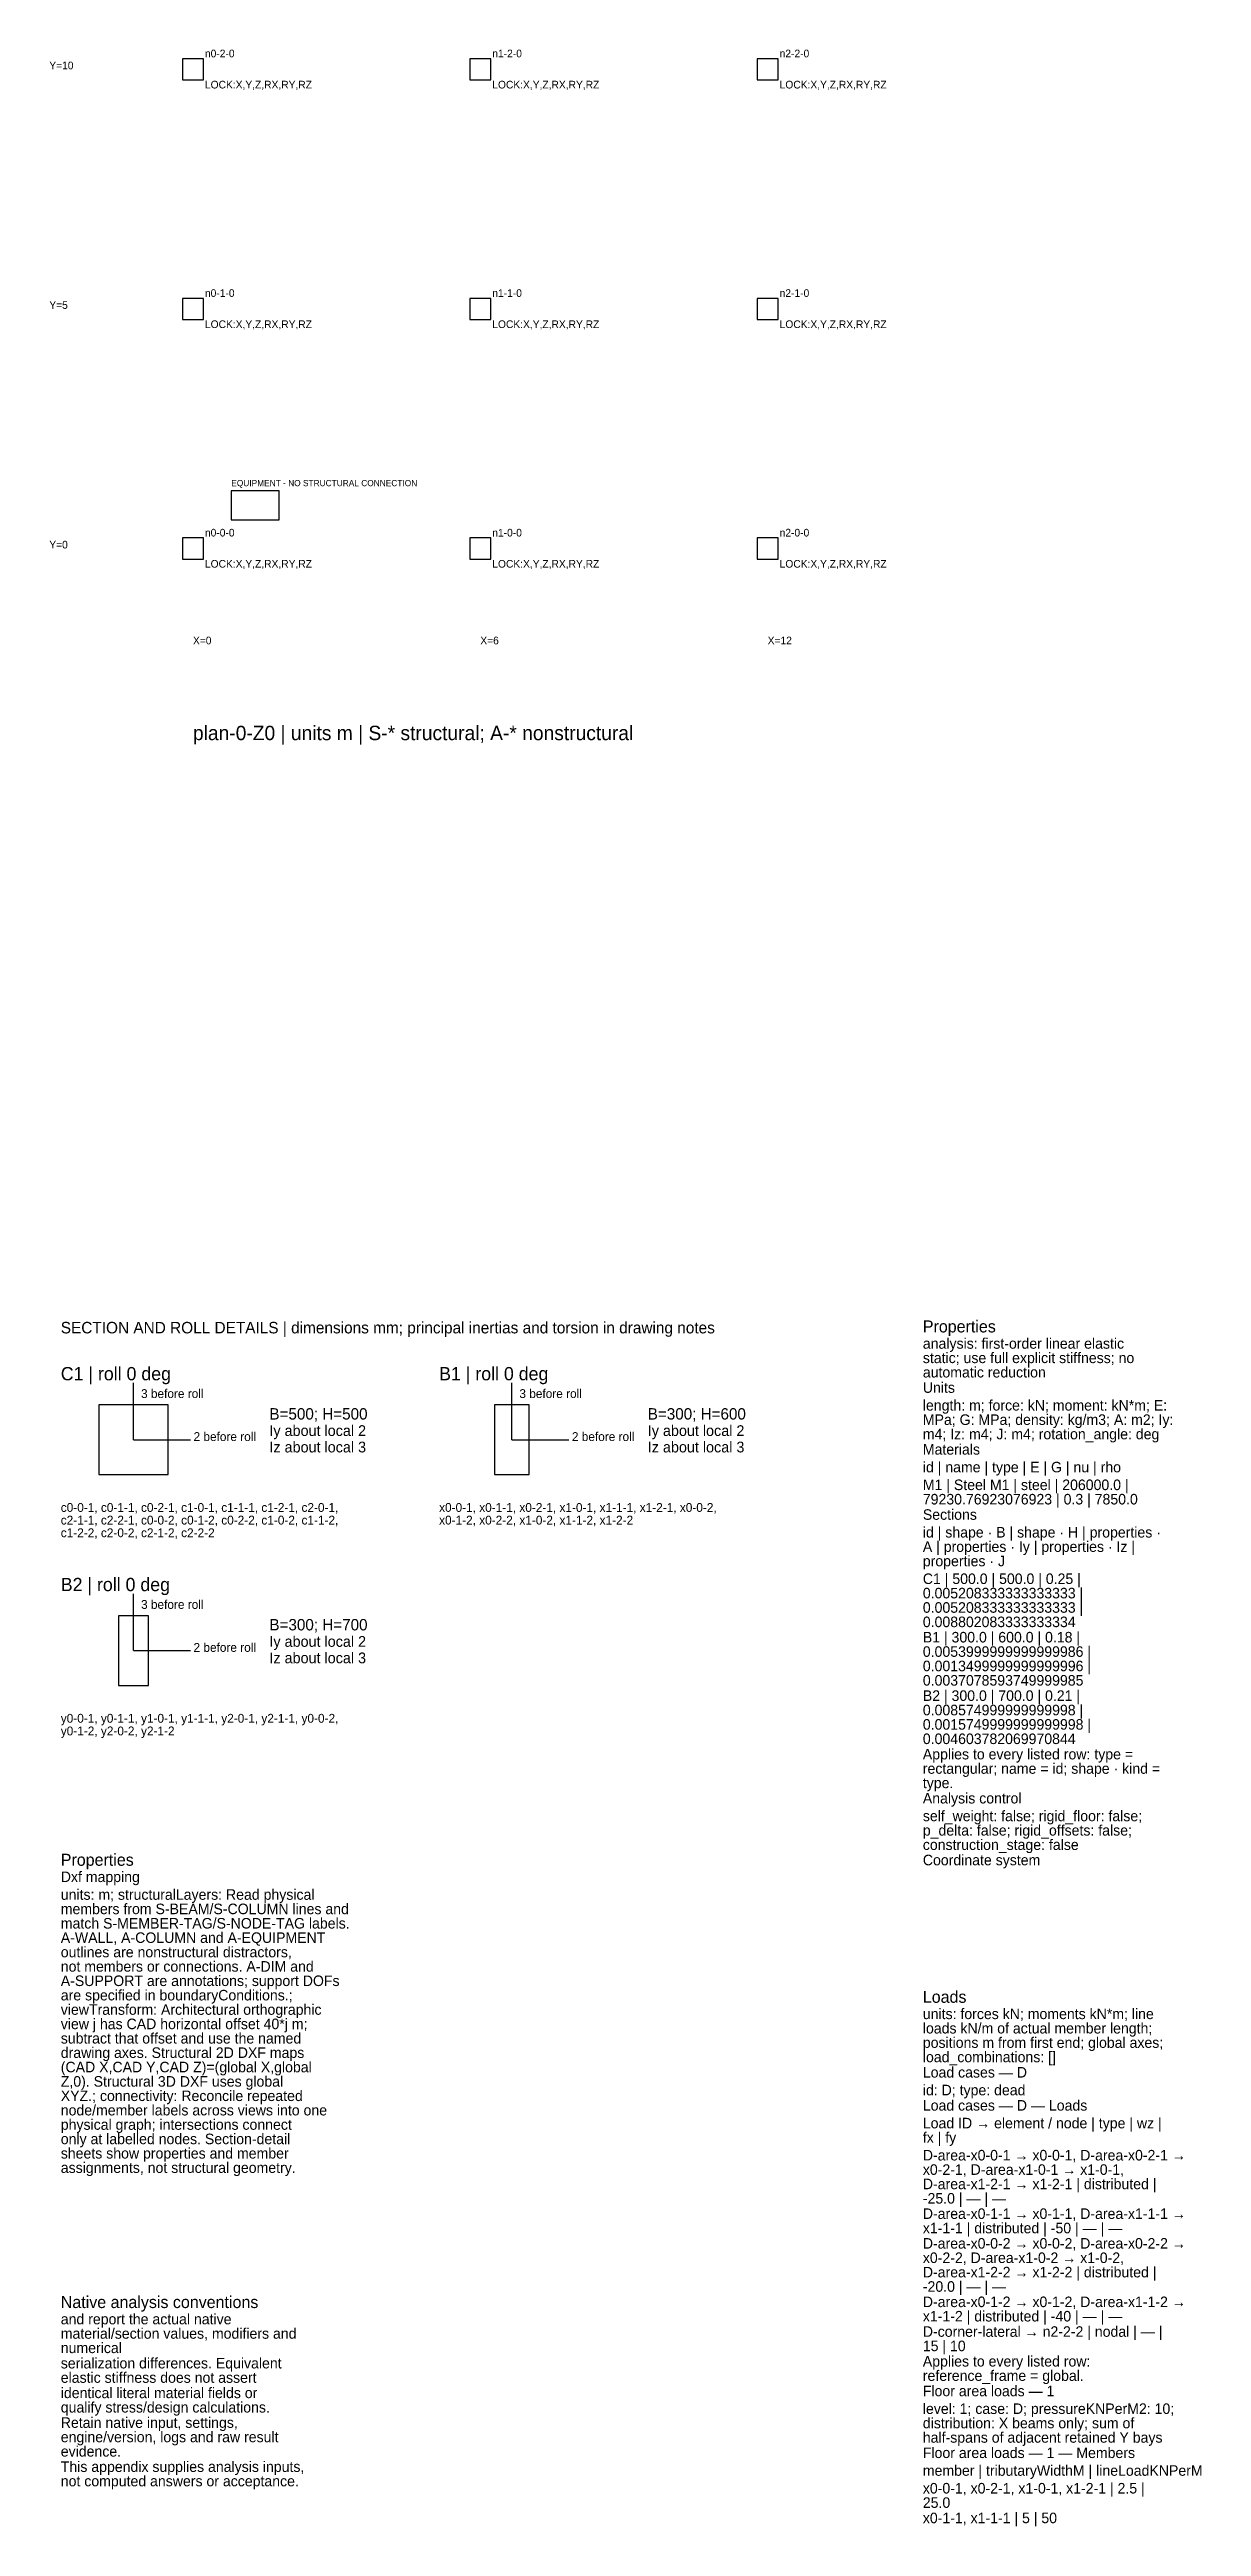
# Model space of a CAD drawing. Extents: x -3 to 332, y -47 to 10.
# Drawn here: x -3 to 21.1, y -41.3 to 10.4 of the extents above; entities that cross this region are included whole.
import ezdxf

# ---------------------------------------------------------------- set-up
doc = ezdxf.new("R2010")
doc.units = 0

msp = doc.modelspace()

# ---------------------------------------------------------------- texts
at = {"layer": 'A-CLEAN-NOTES'}
for s, height, p in [('analysis: first-order linear elastic', 0.22, (15.24, -16.7)), ('Properties', 0.25, (15.24, -16.36)), ('static; use full explicit stiffness; no', 0.22, (15.24, -17)), ('automatic reduction', 0.22, (15.24, -17.3)), ('Units', 0.22, (15.24, -17.62)), ('length: m; force: kN; moment: kN*m; E:', 0.22, (15.24, -17.99)), ('MPa; G: MPa; density: kg/m3; A: m2; Iy:', 0.22, (15.24, -18.29)), ('m4; Iz: m4; J: m4; rotation_angle: deg', 0.22, (15.24, -18.59)), ('id | name | type | E | G | nu | rho', 0.22, (15.24, -19.28)), ('Materials', 0.22, (15.24, -18.91)), ('M1 | Steel M1 | steel | 206000.0 |', 0.22, (15.24, -19.65)), ('Sections', 0.22, (15.24, -20.27)), ('79230.76923076923 | 0.3 | 7850.0', 0.22, (15.24, -19.95)), ('id | shape · B | shape · H | properties ·', 0.22, (15.24, -20.64)), ('A | properties · Iy | properties · Iz |', 0.22, (15.24, -20.94)), ('properties · J', 0.22, (15.24, -21.24)), ('0.005208333333333333 |', 0.22, (15.24, -21.91)), ('C1 | 500.0 | 500.0 | 0.25 |', 0.22, (15.24, -21.61)), ('0.005208333333333333 |', 0.22, (15.24, -22.21)), ('0.008802083333333334', 0.22, (15.24, -22.51)), ('B1 | 300.0 | 600.0 | 0.18 |', 0.22, (15.24, -22.83)), ('0.0053999999999999986 |', 0.22, (15.24, -23.13)), ('0.0013499999999999996 |', 0.22, (15.24, -23.43)), ('0.0037078593749999985', 0.22, (15.24, -23.73)), ('0.008574999999999998 |', 0.22, (15.24, -24.35)), ('B2 | 300.0 | 700.0 | 0.21 |', 0.22, (15.24, -24.05)), ('0.0015749999999999998 |', 0.22, (15.24, -24.65)), ('0.004603782069970844', 0.22, (15.24, -24.95)), ('Applies to every listed row: type =', 0.22, (15.24, -25.27)), ('type.', 0.22, (15.24, -25.87)), ('rectangular; name = id; shape · kind =', 0.22, (15.24, -25.57)), ('Analysis control', 0.22, (15.24, -26.19)), ('self_weight: false; rigid_floor: false;', 0.22, (15.24, -26.56)), ('p_delta: false; rigid_offsets: false;', 0.22, (15.24, -26.86)), ('Properties', 0.25, (-2.76, -27.49)), ('construction_stage: false', 0.22, (15.24, -27.16)), ('Coordinate system', 0.22, (15.24, -27.48)), ('Dxf mapping', 0.22, (-2.76, -27.83)), ('units: m; structuralLayers: Read physical', 0.22, (-2.76, -28.2)), ('members from S-BEAM/S-COLUMN lines and', 0.22, (-2.76, -28.5)), ('A-WALL, A-COLUMN and A-EQUIPMENT', 0.22, (-2.76, -29.1)), ('match S-MEMBER-TAG/S-NODE-TAG labels.', 0.22, (-2.76, -28.8)), ('outlines are nonstructural distractors,', 0.22, (-2.76, -29.4)), ('A-SUPPORT are annotations; support DOFs', 0.22, (-2.76, -30)), ('not members or connections. A-DIM and', 0.22, (-2.76, -29.7)), ('viewTransform: Architectural orthographic', 0.22, (-2.76, -30.6)), ('are specified in boundaryConditions.;', 0.22, (-2.76, -30.3)), ('units: forces kN; moments kN*m; line', 0.22, (15.24, -30.69)), ('Loads', 0.25, (15.24, -30.35)), ('view j has CAD horizontal offset 40*j m;', 0.22, (-2.76, -30.9)), ('subtract that offset and use the named', 0.22, (-2.76, -31.2)), ('loads kN/m of actual member length;', 0.22, (15.24, -30.99)), ('drawing axes. Structural 2D DXF maps', 0.22, (-2.76, -31.5)), ('positions m from first end; global axes;', 0.22, (15.24, -31.29)), ('load_combinations: []', 0.22, (15.24, -31.59)), ('Z,0). Structural 3D DXF uses global', 0.22, (-2.76, -32.1)), ('(CAD X,CAD Y,CAD Z)=(global X,global', 0.22, (-2.76, -31.8)), ('Load cases — D', 0.22, (15.24, -31.91)), ('XYZ.; connectivity: Reconcile repeated', 0.22, (-2.76, -32.4)), ('node/member labels across views into one', 0.22, (-2.76, -32.7)), ('id: D; type: dead', 0.22, (15.24, -32.28)), ('Load cases — D — Loads', 0.22, (15.24, -32.6)), ('only at labelled nodes. Section-detail', 0.22, (-2.76, -33.3)), ('physical graph; intersections connect', 0.22, (-2.76, -33)), ('fx | fy', 0.22, (15.24, -33.27)), ('Load ID → element / node | type | wz |', 0.22, (15.24, -32.97)), ('sheets show properties and member', 0.22, (-2.76, -33.6)), ('D-area-x0-0-1 → x0-0-1, D-area-x0-2-1 →', 0.22, (15.24, -33.64)), ('assignments, not structural geometry.', 0.22, (-2.76, -33.9)), ('x0-2-1, D-area-x1-0-1 → x1-0-1,', 0.22, (15.24, -33.94)), ('D-area-x1-2-1 → x1-2-1 | distributed |', 0.22, (15.24, -34.24)), ('-25.0 | — | —', 0.22, (15.24, -34.54)), ('x1-1-1 | distributed | -50 | — | —', 0.22, (15.24, -35.16)), ('D-area-x0-1-1 → x0-1-1, D-area-x1-1-1 →', 0.22, (15.24, -34.86)), ('x0-2-2, D-area-x1-0-2 → x1-0-2,', 0.22, (15.24, -35.78)), ('D-area-x0-0-2 → x0-0-2, D-area-x0-2-2 →', 0.22, (15.24, -35.48)), ('-20.0 | — | —', 0.22, (15.24, -36.38)), ('D-area-x1-2-2 → x1-2-2 | distributed |', 0.22, (15.24, -36.08)), ('Native analysis conventions', 0.25, (-2.76, -36.72)), ('D-area-x0-1-2 → x0-1-2, D-area-x1-1-2 →', 0.22, (15.24, -36.7)), ('and report the actual native', 0.22, (-2.76, -37.06)), ('material/section values, modifiers and', 0.22, (-2.76, -37.36)), ('x1-1-2 | distributed | -40 | — | —', 0.22, (15.24, -37)), ('D-corner-lateral → n2-2-2 | nodal | — |', 0.22, (15.24, -37.32)), ('numerical', 0.22, (-2.76, -37.66)), ('Applies to every listed row:', 0.22, (15.24, -37.94)), ('15 | 10', 0.22, (15.24, -37.62)), ('serialization differences. Equivalent', 0.22, (-2.76, -37.98)), ('elastic stiffness does not assert', 0.22, (-2.76, -38.28)), ('reference_frame = global.', 0.22, (15.24, -38.24)), ('qualify stress/design calculations.', 0.22, (-2.76, -38.9)), ('identical literal material fields or', 0.22, (-2.76, -38.6)), ('level: 1; case: D; pressureKNPerM2: 10;', 0.22, (15.24, -38.93)), ('Floor area loads — 1', 0.22, (15.24, -38.56)), ('Retain native input, settings,', 0.22, (-2.76, -39.22)), ('distribution: X beams only; sum of', 0.22, (15.24, -39.23)), ('engine/version, logs and raw result', 0.22, (-2.76, -39.52)), ('evidence.', 0.22, (-2.76, -39.82)), ('half-spans of adjacent retained Y bays', 0.22, (15.24, -39.53)), ('Floor area loads — 1 — Members', 0.22, (15.24, -39.85)), ('This appendix supplies analysis inputs,', 0.22, (-2.76, -40.14)), ('not computed answers or acceptance.', 0.22, (-2.76, -40.44)), ('member | tributaryWidthM | lineLoadKNPerM', 0.22, (15.24, -40.22)), ('x0-0-1, x0-2-1, x1-0-1, x1-2-1 | 2.5 |', 0.22, (15.24, -40.59)), ('25.0', 0.22, (15.24, -40.89)), ('x0-1-1, x1-1-1 | 5 | 50', 0.22, (15.24, -41.21))]:
    msp.add_text(s, height=height, dxfattribs=at).set_placement(p)
at = {"layer": 'A-CLEAN-SECTION'}
for s, height, p in [('SECTION AND ROLL DETAILS | dimensions mm; principal inertias and torsion in drawing notes', 0.24, (-2.76, -16.38)), ('C1 | roll 0 deg', 0.2772, (-2.76, -17.359)), ('3 before roll', 0.1848, (-1.084, -17.729)), ('B1 | roll 0 deg', 0.2772, (5.14, -17.359)), ('3 before roll', 0.1848, (6.816, -17.729)), ('B=500; H=500', 0.2376, (1.596, -18.178)), ('B=300; H=600', 0.2376, (9.496, -18.178)), ('2 before roll', 0.1848, (0.012, -18.626)), ('Iy about local 2', 0.2244, (1.596, -18.521)), ('2 before roll', 0.1848, (7.912, -18.626)), ('Iy about local 2', 0.2244, (9.496, -18.521)), ('Iz about local 3', 0.2244, (1.596, -18.864)), ('Iz about local 3', 0.2244, (9.496, -18.864)), ('c0-0-1, c0-1-1, c0-2-1, c1-0-1, c1-1-1, c1-2-1, c2-0-1,', 0.1848, (-2.76, -20.105)), ('x0-0-1, x0-1-1, x0-2-1, x1-0-1, x1-1-1, x1-2-1, x0-0-2,', 0.1848, (5.14, -20.105)), ('c2-1-1, c2-2-1, c0-0-2, c0-1-2, c0-2-2, c1-0-2, c1-1-2,', 0.1848, (-2.76, -20.369)), ('c1-2-2, c2-0-2, c2-1-2, c2-2-2', 0.1848, (-2.76, -20.633)), ('x0-1-2, x0-2-2, x1-0-2, x1-1-2, x1-2-2', 0.1848, (5.14, -20.369)), ('B2 | roll 0 deg', 0.2772, (-2.76, -21.759)), ('3 before roll', 0.1848, (-1.084, -22.129)), ('B=300; H=700', 0.2376, (1.596, -22.578)), ('Iy about local 2', 0.2244, (1.596, -22.921)), ('2 before roll', 0.1848, (0.012, -23.026)), ('Iz about local 3', 0.2244, (1.596, -23.264)), ('y0-0-1, y0-1-1, y1-0-1, y1-1-1, y2-0-1, y2-1-1, y0-0-2,', 0.1848, (-2.76, -24.505)), ('y0-1-2, y2-0-2, y2-1-2', 0.1848, (-2.76, -24.769))]:
    msp.add_text(s, height=height, dxfattribs=at).set_placement(p)
at = {"layer": 'A-DIM'}
for s, p in [('Y=10', (-3, 10)), ('Y=5', (-3, 5)), ('Y=0', (-3, 0)), ('X=0', (0, -2)), ('X=6', (6, -2)), ('X=12', (12, -2))]:
    msp.add_text(s, height=0.16, dxfattribs=at).set_placement(p)
at = {"layer": 'A-EQUIPMENT-TAG'}
msp.add_text('EQUIPMENT - NO STRUCTURAL CONNECTION', height=0.13, dxfattribs=at).set_placement((0.8, 1.3))
at = {"layer": 'A-SUPPORT'}
for p in [(0.25, 9.6), (6.25, 9.6), (12.25, 9.6), (0.25, 4.6), (6.25, 4.6), (12.25, 4.6), (0.25, -0.4), (6.25, -0.4), (12.25, -0.4)]:
    msp.add_text('LOCK:X,Y,Z,RX,RY,RZ', height=0.16, dxfattribs=at).set_placement(p)
at = {"layer": 'ANNOTATION'}
msp.add_text('plan-0-Z0 | units m | S-* structural; A-* nonstructural', height=0.3, dxfattribs=at).set_placement((0, -4))
at = {"layer": 'S-NODE-TAG'}
for s, p in [('n0-2-0', (0.25, 10.25)), ('n1-2-0', (6.25, 10.25)), ('n2-2-0', (12.25, 10.25)), ('n0-1-0', (0.25, 5.25)), ('n1-1-0', (6.25, 5.25)), ('n2-1-0', (12.25, 5.25)), ('n0-0-0', (0.25, 0.25)), ('n1-0-0', (6.25, 0.25)), ('n2-0-0', (12.25, 0.25))]:
    msp.add_text(s, height=0.16, dxfattribs=at).set_placement(p)

# ---------------------------------------------------------------- linework, layer by layer
at = {"layer": 'A-CLEAN-SECTION'}
for p, q in [((-1.242, -18.6), (-1.242, -17.412)), ((6.658, -18.6), (6.658, -17.412)), ((-0.516, -17.874), (-1.968, -17.874)), ((-1.968, -17.874), (-1.968, -19.326)), ((-0.516, -19.326), (-0.516, -17.874)), ((7.021, -17.874), (6.295, -17.874)), ((6.295, -17.874), (6.295, -19.326)), ((7.021, -19.326), (7.021, -17.874)), ((-1.242, -18.6), (-0.054, -18.6)), ((6.658, -18.6), (7.846, -18.6)), ((-1.968, -19.326), (-0.516, -19.326)), ((6.295, -19.326), (7.021, -19.326)), ((-1.242, -23), (-1.242, -21.812)), ((-0.931, -22.274), (-1.553, -22.274)), ((-1.553, -22.274), (-1.553, -23.726)), ((-0.931, -23.726), (-0.931, -22.274)), ((-1.242, -23), (-0.054, -23)), ((-1.553, -23.726), (-0.931, -23.726))]:
    msp.add_line(p, q, dxfattribs=at)
at = {"layer": 'A-COLUMN'}
for p, q in [((0.22, 10.22), (-0.22, 10.22)), ((-0.22, 10.22), (-0.22, 9.78)), ((0.22, 9.78), (0.22, 10.22)), ((6.22, 10.22), (5.78, 10.22)), ((5.78, 10.22), (5.78, 9.78)), ((6.22, 9.78), (6.22, 10.22)), ((12.22, 10.22), (11.78, 10.22)), ((11.78, 10.22), (11.78, 9.78)), ((12.22, 9.78), (12.22, 10.22)), ((-0.22, 9.78), (0.22, 9.78)), ((5.78, 9.78), (6.22, 9.78)), ((11.78, 9.78), (12.22, 9.78)), ((0.22, 5.22), (-0.22, 5.22)), ((-0.22, 5.22), (-0.22, 4.78)), ((0.22, 4.78), (0.22, 5.22)), ((6.22, 5.22), (5.78, 5.22)), ((5.78, 5.22), (5.78, 4.78)), ((6.22, 4.78), (6.22, 5.22)), ((12.22, 5.22), (11.78, 5.22)), ((11.78, 5.22), (11.78, 4.78)), ((12.22, 4.78), (12.22, 5.22)), ((-0.22, 4.78), (0.22, 4.78)), ((5.78, 4.78), (6.22, 4.78)), ((11.78, 4.78), (12.22, 4.78)), ((0.22, 0.22), (-0.22, 0.22)), ((-0.22, 0.22), (-0.22, -0.22)), ((0.22, -0.22), (0.22, 0.22)), ((6.22, 0.22), (5.78, 0.22)), ((5.78, 0.22), (5.78, -0.22)), ((6.22, -0.22), (6.22, 0.22)), ((12.22, 0.22), (11.78, 0.22)), ((11.78, 0.22), (11.78, -0.22)), ((12.22, -0.22), (12.22, 0.22)), ((-0.22, -0.22), (0.22, -0.22)), ((5.78, -0.22), (6.22, -0.22)), ((11.78, -0.22), (12.22, -0.22))]:
    msp.add_line(p, q, dxfattribs=at)
at = {"layer": 'A-EQUIPMENT'}
for p, q in [((1.8, 1.2), (0.8, 1.2)), ((0.8, 1.2), (0.8, 0.6)), ((1.8, 0.6), (1.8, 1.2)), ((0.8, 0.6), (1.8, 0.6))]:
    msp.add_line(p, q, dxfattribs=at)

msp.set_redraw_order([(e.dxf.handle, doc.entitydb.next_handle()) for e in msp.query("TEXT MTEXT ATTDEF DIMENSION ARC_DIMENSION")])  # texts and dimensions are drawn at this point

doc.saveas('drawing.dxf')
